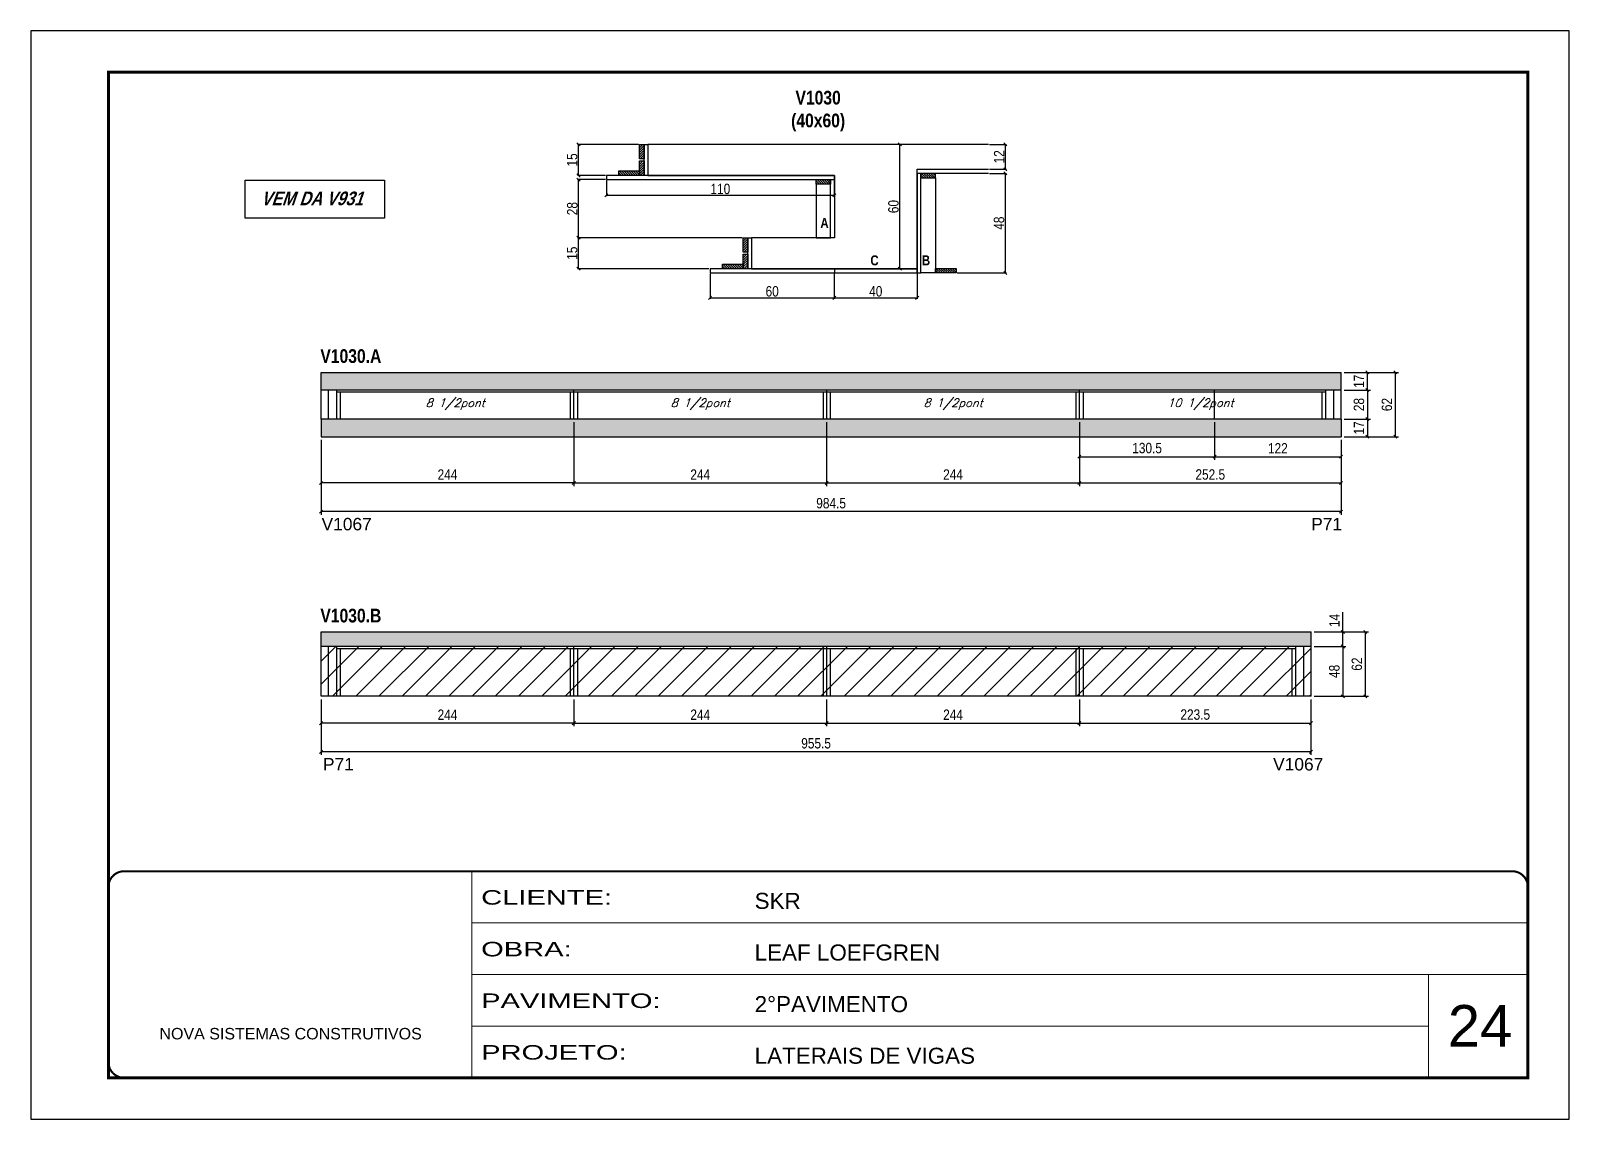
# Model space of a CAD drawing. Extents: x 3309 to 9563, y -2522 to 14608.
# Drawn here: x 8078 to 9563, y 7815 to 8865 of the extents above; entities that cross this region are included whole.
import ezdxf

# ---------------------------------------------------------------- set-up
doc = ezdxf.new("R2010")
doc.units = 0
doc.linetypes.add('CONTINUO', pattern=[0])
doc.linetypes.add('DASHED', pattern=[0.75, 0.5, -0.25])
for name, color, linetype in [('5', 5, 'Continuous'), ('COTA', 241, 'Continuous'), ('detalhes', 4, 'Continuous'), ('NOMENCLATURA', 7, 'Continuous'), ('Painéis', 200, 'Continuous'), ('SARR_2.2x10', 60, 'Continuous'), ('SARR_2.2x7', 40, 'Continuous'), ('SARR_3.5x7', 81, 'Continuous'), ('texto', 7, 'Continuous')]:
    doc.layers.add(name, color=color, linetype=linetype)
for name, color, linetype, lineweight in [('CARIMBO', 255, 'Continuous', 9), ('CONCRETO', 251, 'Continuous', 25), ('Folhas', 255, 'Continuous', 9), ('Hachura', 251, 'Continuous', 9), ('SARRAFO DE PRESSAO', 251, 'DASHED', 9)]:
    doc.layers.add(name, color=color, linetype=linetype, lineweight=lineweight)
doc.layers.add('Laje_Perimetro', color=7, linetype='Continuous', plot=False)
doc.styles.add('ARIAL', font='arial.ttf')
doc.styles.add('COTA TECNICA', font='techl___.ttf', dxfattribs={"height": 10})
doc.styles.add('COTA TECNICA 2X', font='techl___.ttf', dxfattribs={"height": 10})
doc.styles.add('Romans', font='romans.shx')
doc.styles.get("Standard").update_dxf_attribs({"font": 'arial.ttf'})
doc.styles.add('TECNICA', font='techb___.ttf', dxfattribs={"height": 10})
doc.styles.add('Tecnologia', font='')
doc.styles.get('Tecnologia').set_extended_font_data('Forgotten Futurist')
doc.dimstyles.new('PAINEL', dxfattribs={"dimtxt": 10, "dimasz": 3, "dimexe": 3, "dimexo": 3, "dimgap": 3, "dimtad": 1, "dimdec": 1, "dimzin": 12, "dimdsep": 46, "dimtxsty": 'COTA TECNICA', "dimblk1": 'OBLIQUE', "dimblk2": 'OBLIQUE', "dimsah": 1, "dimcen": 0.9, "dimclrd": 4, "dimclre": 4, "dimclrt": 240, "dimadec": 1, "dimazin": 3, "dimtfac": 1, "dimtdec": 1, "dimtmove": 0, "dimatfit": 3, "dimfxl": 1, "dimtolj": 1, "dimtzin": 12, "dimarcsym": 0})
doc.dimstyles.new('SECAO', dxfattribs={"dimscale": 0.333333, "dimtxt": 5, "dimasz": 9, "dimexe": 3, "dimexo": 3, "dimgap": 3, "dimtad": 1, "dimdec": 1, "dimlfac": 0.5, "dimzin": 12, "dimdsep": 46, "dimtxsty": 'COTA TECNICA 2X', "dimblk1": 'OBLIQUE', "dimblk2": 'OBLIQUE', "dimsah": 1, "dimcen": 0.9, "dimclrd": 4, "dimclre": 4, "dimclrt": 240, "dimadec": 1, "dimazin": 3, "dimtfac": 1, "dimtdec": 1, "dimtmove": 0, "dimatfit": 3, "dimfxl": 1, "dimtolj": 1, "dimtzin": 12, "dimarcsym": 0})
pattern_1 = [(50, (1431.377, -4740.583), (5.4655401, -0.4781726), [0.5715, -6.2865]), (355, (1431.377, -4740.583), (-1.0573026, 5.7317054), [0.4572, -5.0292175]), (100.451445, (1431.8326, -4740.623), (4.4082374, 5.2535326), [0.4857003, -5.3427073]), (46.1842, (1431.377, -4739.059), (8.1323712, -1.2612698), [0.85725, -9.42975]), (96.63556, (1432.055, -4739.164), (7.122124, 7.4227837), [0.7285507, -8.0140682]), (351.18415, (1431.377, -4739.059), (7.122124, 7.4227837), [0.685799, -7.543792]), (21, (1432.139, -4739.44), (4.5484317, -3.067956), [0.5715, -6.2865]), (326, (1432.139, -4739.44), (1.8540609, 5.525639), [0.4572, -5.0292]), (71.451445, (1432.518, -4739.696), (6.4024926, 2.457683), [0.4857003, -5.3426981]), (37.5, (1431.3771, -4740.5832), (0.0926581, 2.53665117), [0, -4.96824, 0, -5.1054, 0, -5.04825]), (7.5, (1431.377, -4740.5832), (2.00458988, 3.00541724), [0, -2.91084, 0, -4.85394, 0, -1.92405]), (327.5, (1429.6779, -4740.5832), (4.06771786, -0.17186232), [0, -1.905, 0, -5.9436, 0, -7.8867]), (317.5, (1428.916, -4740.5832), (4.44387544, 0.7627947), [0, -2.4765, 0, -3.94716, 0, -5.6007])]

msp = doc.modelspace()

# ---------------------------------------------------------------- texts
at = {"layer": '5', "linetype": 'Continuous'}
for s, rotation, p in [('V1067', 0.00004, (8358.57, 8383.07, 0)), ('P71', 0.00004, (9313.79, 8383.07, 0)), ('P71', 359.99996, (8359.88, 8151.4, 0)), ('V1067', 359.99996, (9277.02, 8151.4, 0))]:
    msp.add_text(s, height=12, rotation=rotation, dxfattribs=at).set_placement(p)
at = {"layer": 'CARIMBO', "style": 'ARIAL'}
msp.add_text('24', height=40, dxfattribs=at).set_placement((9445.73, 7885.13))
at = {"layer": 'detalhes', "style": 'TECNICA'}
for s, p in [('A', (8840.05, 8674.85)), ('C', (8888.32, 8638.73)), ('B', (8938.02, 8638.73))]:
    msp.add_text(s, height=9.6, dxfattribs=at).set_placement(p)
at = {"layer": 'NOMENCLATURA', "style": 'TECNICA'}
for s, p in [('V1030.A', (8357.4, 8544.61, 0)), ('V1030.B', (8357.4, 8294.22, 0))]:
    msp.add_text(s, height=13.2, dxfattribs=at).set_placement(p)
at = {"layer": 'NOMENCLATURA', "insert": (8837.87, 8807.07), "char_height": 13.2, "attachment_point": 2, "style": 'TECNICA'}
msp.add_mtext_dynamic_manual_height_columns('V1030\\P(40x60)', width=300.2766, gutter_width=1, heights=[0], dxfattribs=at)
at = {"layer": 'NOMENCLATURA', "insert": (8349.15, 8709.87), "char_height": 13.2, "width": 300.2766, "attachment_point": 2, "style": 'TECNICA'}
msp.add_mtext('{\\Q19;VEM DA V931}', dxfattribs=at)
at = {"layer": 'texto', "color": 2, "char_height": 8, "attachment_point": 5, "style": 'Romans'}
for s, insert in [('{\\Q19;\\C256;8 1/2pont}', (8487.62, 8504.76, 0)), ('{\\Q19;\\C256;8 1/2pont}', (8724.12, 8504.76, 0)), ('{\\Q19;\\C256;8 1/2pont}', (8968.12, 8504.76, 0)), ('{\\Q19;\\C256;10 1/2pont}', (9206.87, 8504.76, 0))]:
    msp.add_mtext(s, dxfattribs=dict(at, insert=insert))

# ---------------------------------------------------------------- blocks, each defined once
blk = doc.blocks.new('9999999999')
at = {"color": 30, "linetype": 'CONTINUO'}
for p, q in [((98564.6, 34230.2), (98564.6, 34429.4)), ((98564.6, 34379.6), (99584, 34379.6)), ((98564.6, 34329.8), (99488, 34329.8)), ((99584, 34329.8), (99488, 34329.8)), ((99488, 34329.8), (99488, 34230.2)), ((98564.6, 34280), (99488, 34280))]:
    blk.add_line(p, q, dxfattribs=at)
at = {"color": 30, "linetype": 'CONTINUO', "const_width": 2}
blk.add_lwpolyline([(99584, 34230.2), (99584, 34414.4, 0.414214), (99569, 34429.4), (98229, 34429.4, 0.414214), (98214, 34414.4), (98214, 34245.2, 0.414214), (98229, 34230.2), (99584, 34230.2)], format="xyb", dxfattribs=at)
at = {"layer": 'Folhas'}
blk.add_lwpolyline([(98139, 34190.2), (99624, 34190.2), (99624, 35240.2), (98139, 35240.2)], close=True, dxfattribs=at)
at = {"layer": 'Folhas', "color": 30, "const_width": 3}
blk.add_lwpolyline([(98214, 34230.2), (99584, 34230.2), (99584, 35200.2), (98214, 35200.2)], close=True, dxfattribs=at)
at = {"color": 7, "linetype": 'Continuous', "ltscale": 5, "style": 'ARIAL'}
for s, height, p in [('SKR', 15.48, (98837.7, 34393.1)), ('LEAF LOEFGREN', 15.483, (98837.7, 34343.3)), ('2°PAVIMENTO', 15.483, (98837.7, 34293.5)), ('NOVA SISTEMAS CONSTRUTIVOS', 11.059, (98263.2, 34267.2)), ('LATERAIS DE VIGAS', 15.483, (98837.7, 34243.7))]:
    blk.add_text(s, height=height, dxfattribs=at).set_placement(p)
at = {"layer": 'Folhas', "color": 7, "style": 'Tecnologia', "width": 1.5}
for s, p in [('CLIENTE:', (98573.7, 34397.2)), ('OBRA:', (98573.7, 34347.3)), ('PAVIMENTO:', (98573.7, 34297.5)), ('PROJETO:', (98573.7, 34247.7))]:
    blk.add_text(s, height=14, dxfattribs=at).set_placement(p)
blk = doc.blocks.new('_Oblique')
at = {"color": 0, "linetype": 'ByBlock', "lineweight": -2}
blk.add_line((-0.5, -0.5), (0.5, 0.5), dxfattribs=at)
blk = doc.blocks.new('*D751')
at = {"layer": 'COTA', "color": 4, "lineweight": -2, "transparency": 16777216}
for p, q in [((8932.5, 8755.4), (8915.7, 8755.4)), ((8916.7, 8635.4), (8916.7, 8755.4)), ((8932.5, 8635.4), (8915.7, 8635.4))]:
    blk.add_line(p, q, dxfattribs=at)
at = {"layer": 'Defpoints', "color": 0, "transparency": 16777216}
for p in [(8916.7, 8755.4), (8933.5, 8755.4), (8933.5, 8635.4)]:
    blk.add_point(p, dxfattribs=at)
at = {"layer": 'COTA', "color": 4, "lineweight": -2, "transparency": 16777216, "xscale": 3, "yscale": 3, "zscale": 3}
for p, rotation in [((8916.7, 8755.4), 90), ((8916.7, 8635.4), 270)]:
    blk.add_blockref('_Oblique', p, dxfattribs=dict(at, rotation=rotation))
at = {"layer": 'COTA', "color": 240, "transparency": 16777216, "insert": (8910.6, 8695.4), "char_height": 10, "attachment_point": 5, "rotation": 90, "style": 'COTA TECNICA 2X'}
blk.add_mtext('\\A1;60', dxfattribs=at)
blk = doc.blocks.new('*D754')
at = {"layer": 'COTA', "color": 4, "lineweight": -2, "transparency": 16777216}
for p, q in [((8733.5, 8630.4), (8733.5, 8606.4)), ((8853.5, 8630.4), (8853.5, 8606.4)), ((8733.5, 8607.4), (8853.5, 8607.4))]:
    blk.add_line(p, q, dxfattribs=at)
at = {"layer": 'Defpoints', "color": 0, "transparency": 16777216}
for p in [(8733.5, 8631.4), (8853.5, 8631.4), (8853.5, 8607.4)]:
    blk.add_point(p, dxfattribs=at)
at = {"layer": 'COTA', "color": 4, "lineweight": -2, "transparency": 16777216, "xscale": 3, "yscale": 3, "zscale": 3, "rotation": 180}
blk.add_blockref('_Oblique', (8733.5, 8607.4), dxfattribs=at)
at = {"layer": 'COTA', "color": 4, "lineweight": -2, "transparency": 16777216, "xscale": 3, "yscale": 3, "zscale": 3}
blk.add_blockref('_Oblique', (8853.5, 8607.4), dxfattribs=at)
at = {"layer": 'COTA', "color": 240, "transparency": 16777216, "insert": (8793.5, 8613.6), "char_height": 10, "attachment_point": 5, "style": 'COTA TECNICA 2X'}
blk.add_mtext('\\A1;60', dxfattribs=at)
blk = doc.blocks.new('*D755')
at = {"layer": 'COTA', "color": 4, "lineweight": -2, "transparency": 16777216}
for p, q in [((8853.5, 8630.4), (8853.5, 8606.4)), ((8933.5, 8630.4), (8933.5, 8606.4)), ((8853.5, 8607.4), (8933.5, 8607.4))]:
    blk.add_line(p, q, dxfattribs=at)
at = {"layer": 'Defpoints', "color": 0, "transparency": 16777216}
for p in [(8853.5, 8631.4), (8933.5, 8631.4), (8933.5, 8607.4)]:
    blk.add_point(p, dxfattribs=at)
at = {"layer": 'COTA', "color": 4, "lineweight": -2, "transparency": 16777216, "xscale": 3, "yscale": 3, "zscale": 3, "rotation": 180}
blk.add_blockref('_Oblique', (8853.5, 8607.4), dxfattribs=at)
at = {"layer": 'COTA', "color": 4, "lineweight": -2, "transparency": 16777216, "xscale": 3, "yscale": 3, "zscale": 3}
blk.add_blockref('_Oblique', (8933.5, 8607.4), dxfattribs=at)
at = {"layer": 'COTA', "color": 240, "transparency": 16777216, "insert": (8893.5, 8613.6), "char_height": 10, "attachment_point": 5, "style": 'COTA TECNICA 2X'}
blk.add_mtext('\\A1;40', dxfattribs=at)
blk = doc.blocks.new('*D756')
at = {"layer": 'COTA', "color": 4, "lineweight": -2, "transparency": 16777216}
for p, q in [((8764.5, 8665.4), (8605.6, 8665.4)), ((8606.6, 8635.4), (8606.6, 8665.4)), ((8732.5, 8635.4), (8605.6, 8635.4))]:
    blk.add_line(p, q, dxfattribs=at)
at = {"layer": 'Defpoints', "color": 0, "transparency": 16777216}
for p in [(8606.6, 8665.4), (8765.5, 8665.4), (8733.5, 8635.4)]:
    blk.add_point(p, dxfattribs=at)
at = {"layer": 'COTA', "color": 4, "lineweight": -2, "transparency": 16777216, "xscale": 3, "yscale": 3, "zscale": 3}
for p, rotation in [((8606.6, 8665.4), 90), ((8606.6, 8635.4), 270)]:
    blk.add_blockref('_Oblique', p, dxfattribs=dict(at, rotation=rotation))
at = {"layer": 'COTA', "color": 240, "transparency": 16777216, "insert": (8600.5, 8650.4), "char_height": 10, "attachment_point": 5, "rotation": 90, "style": 'COTA TECNICA 2X'}
blk.add_mtext('\\A1;15', dxfattribs=at)
blk = doc.blocks.new('*D757')
at = {"layer": 'COTA', "color": 4, "lineweight": -2, "transparency": 16777216}
for p, q in [((8632.5, 8721.4), (8605.6, 8721.4)), ((8606.6, 8665.4), (8606.6, 8721.4)), ((8764.5, 8665.4), (8605.6, 8665.4))]:
    blk.add_line(p, q, dxfattribs=at)
at = {"layer": 'Defpoints', "color": 0, "transparency": 16777216}
for p in [(8606.6, 8721.4), (8633.5, 8721.4), (8765.5, 8665.4)]:
    blk.add_point(p, dxfattribs=at)
at = {"layer": 'COTA', "color": 4, "lineweight": -2, "transparency": 16777216, "xscale": 3, "yscale": 3, "zscale": 3}
for p, rotation in [((8606.6, 8721.4), 90), ((8606.6, 8665.4), 270)]:
    blk.add_blockref('_Oblique', p, dxfattribs=dict(at, rotation=rotation))
at = {"layer": 'COTA', "color": 240, "transparency": 16777216, "insert": (8600.6, 8693.4), "char_height": 10, "attachment_point": 5, "rotation": 90, "style": 'COTA TECNICA 2X'}
blk.add_mtext('\\A1;28', dxfattribs=at)
blk = doc.blocks.new('*D758')
at = {"layer": 'COTA', "color": 4, "lineweight": -2, "transparency": 16777216}
for p, q in [((8664.5, 8755.4), (8605.6, 8755.4)), ((8606.6, 8725.4), (8606.6, 8755.4)), ((8632.5, 8725.4), (8605.6, 8725.4))]:
    blk.add_line(p, q, dxfattribs=at)
at = {"layer": 'Defpoints', "color": 0, "transparency": 16777216}
for p in [(8606.6, 8755.4), (8665.5, 8755.4), (8633.5, 8725.4)]:
    blk.add_point(p, dxfattribs=at)
at = {"layer": 'COTA', "color": 4, "lineweight": -2, "transparency": 16777216, "xscale": 3, "yscale": 3, "zscale": 3}
for p, rotation in [((8606.6, 8755.4), 90), ((8606.6, 8725.4), 270)]:
    blk.add_blockref('_Oblique', p, dxfattribs=dict(at, rotation=rotation))
at = {"layer": 'COTA', "color": 240, "transparency": 16777216, "insert": (8600.5, 8740.4), "char_height": 10, "attachment_point": 5, "rotation": 90, "style": 'COTA TECNICA 2X'}
blk.add_mtext('\\A1;15', dxfattribs=at)
blk = doc.blocks.new('*D752')
at = {"layer": 'COTA', "color": 4, "lineweight": -2, "transparency": 16777216}
for p, q in [((9003.2, 8727.4), (9019.6, 8727.4)), ((9018.6, 8631.4), (9018.6, 8727.4)), ((8972.1, 8631.4), (9019.6, 8631.4))]:
    blk.add_line(p, q, dxfattribs=at)
at = {"layer": 'Defpoints', "color": 0, "transparency": 16777216}
for p in [(9002.2, 8727.4), (9018.6, 8727.4), (8971.1, 8631.4)]:
    blk.add_point(p, dxfattribs=at)
at = {"layer": 'COTA', "color": 4, "lineweight": -2, "transparency": 16777216, "xscale": 3, "yscale": 3, "zscale": 3}
for p, rotation in [((9018.6, 8727.4), 90), ((9018.6, 8631.4), 270)]:
    blk.add_blockref('_Oblique', p, dxfattribs=dict(at, rotation=rotation))
at = {"layer": 'COTA', "color": 240, "transparency": 16777216, "insert": (9012.5, 8679.4), "char_height": 10, "attachment_point": 5, "rotation": 90, "style": 'COTA TECNICA 2X'}
blk.add_mtext('\\A1;48', dxfattribs=at)
blk = doc.blocks.new('*D753')
at = {"layer": 'COTA', "color": 4, "lineweight": -2, "transparency": 16777216}
for p, q in [((9003.2, 8755.4), (9019.6, 8755.4)), ((9018.6, 8731.4), (9018.6, 8755.4)), ((9003.2, 8731.4), (9019.6, 8731.4))]:
    blk.add_line(p, q, dxfattribs=at)
at = {"layer": 'Defpoints', "color": 0, "transparency": 16777216}
for p in [(9002.2, 8755.4), (9018.6, 8755.4), (9002.2, 8731.4)]:
    blk.add_point(p, dxfattribs=at)
at = {"layer": 'COTA', "color": 4, "lineweight": -2, "transparency": 16777216, "xscale": 3, "yscale": 3, "zscale": 3}
for p, rotation in [((9018.6, 8755.4), 90), ((9018.6, 8731.4), 270)]:
    blk.add_blockref('_Oblique', p, dxfattribs=dict(at, rotation=rotation))
at = {"layer": 'COTA', "color": 240, "transparency": 16777216, "insert": (9012.6, 8743.4), "char_height": 10, "attachment_point": 5, "rotation": 90, "style": 'COTA TECNICA 2X'}
blk.add_mtext('\\A1;12', dxfattribs=at)
blk = doc.blocks.new('*D759')
at = {"layer": 'COTA', "color": 4, "lineweight": -2, "transparency": 16777216}
for p, q in [((8633.5, 8720.4), (8633.5, 8705.3)), ((8853.5, 8720.4), (8853.5, 8705.3)), ((8633.5, 8706.3), (8853.5, 8706.3))]:
    blk.add_line(p, q, dxfattribs=at)
at = {"layer": 'Defpoints', "color": 0, "transparency": 16777216}
for p in [(8633.5, 8721.4), (8853.5, 8721.4), (8853.5, 8706.3)]:
    blk.add_point(p, dxfattribs=at)
at = {"layer": 'COTA', "color": 4, "lineweight": -2, "transparency": 16777216, "xscale": 3, "yscale": 3, "zscale": 3, "rotation": 180}
blk.add_blockref('_Oblique', (8633.5, 8706.3), dxfattribs=at)
at = {"layer": 'COTA', "color": 4, "lineweight": -2, "transparency": 16777216, "xscale": 3, "yscale": 3, "zscale": 3}
blk.add_blockref('_Oblique', (8853.5, 8706.3), dxfattribs=at)
at = {"layer": 'COTA', "color": 240, "transparency": 16777216, "insert": (8743.5, 8712.4), "char_height": 10, "attachment_point": 5, "style": 'COTA TECNICA 2X'}
blk.add_mtext('\\A1;110', dxfattribs=at)
blk = doc.blocks.new('*D760')
at = {"layer": 'COTA', "color": 4, "linetype": 'ByBlock', "lineweight": -2, "transparency": 16777216}
for p, q in [((8358.1, 8220), (8358.1, 8194.1)), ((8602.1, 8220), (8602.1, 8194.1)), ((8602.1, 8197.1), (8358.1, 8197.1))]:
    blk.add_line(p, q, dxfattribs=at)
at = {"layer": 'Defpoints', "color": 0, "linetype": 'ByBlock', "transparency": 16777216}
for p in [(8358.1, 8223), (8602.1, 8223), (8358.1, 8197.1)]:
    blk.add_point(p, dxfattribs=at)
at = {"layer": 'COTA', "color": 4, "linetype": 'ByBlock', "lineweight": -2, "transparency": 16777216, "xscale": 3, "yscale": 3, "zscale": 3, "rotation": 180}
blk.add_blockref('_Oblique', (8358.1, 8197.1), dxfattribs=at)
at = {"layer": 'COTA', "color": 4, "linetype": 'ByBlock', "lineweight": -2, "transparency": 16777216, "xscale": 3, "yscale": 3, "zscale": 3}
blk.add_blockref('_Oblique', (8602.1, 8197.1), dxfattribs=at)
at = {"layer": 'COTA', "color": 240, "linetype": 'ByBlock', "transparency": 16777216, "insert": (8480.1, 8205.2), "char_height": 10, "attachment_point": 5, "style": 'COTA TECNICA'}
blk.add_mtext('\\A1;244', dxfattribs=at)
blk = doc.blocks.new('*D765')
at = {"layer": 'COTA', "color": 4, "linetype": 'ByBlock', "lineweight": -2, "transparency": 16777216}
for p, q in [((8358.1, 8220), (8358.1, 8166.4)), ((9313.6, 8220), (9313.6, 8166.4)), ((9313.6, 8169.4), (8358.1, 8169.4))]:
    blk.add_line(p, q, dxfattribs=at)
at = {"layer": 'Defpoints', "color": 0, "linetype": 'ByBlock', "transparency": 16777216}
for p in [(8358.1, 8223), (9313.6, 8223), (8358.1, 8169.4)]:
    blk.add_point(p, dxfattribs=at)
at = {"layer": 'COTA', "color": 4, "linetype": 'ByBlock', "lineweight": -2, "transparency": 16777216, "xscale": 3, "yscale": 3, "zscale": 3, "rotation": 180}
blk.add_blockref('_Oblique', (8358.1, 8169.4), dxfattribs=at)
at = {"layer": 'COTA', "color": 4, "linetype": 'ByBlock', "lineweight": -2, "transparency": 16777216, "xscale": 3, "yscale": 3, "zscale": 3}
blk.add_blockref('_Oblique', (9313.6, 8169.4), dxfattribs=at)
at = {"layer": 'COTA', "color": 240, "linetype": 'ByBlock', "transparency": 16777216, "insert": (8835.9, 8177.6), "char_height": 10, "attachment_point": 5, "style": 'COTA TECNICA'}
blk.add_mtext('\\A1;955.5', dxfattribs=at)
blk = doc.blocks.new('*D761')
at = {"layer": 'COTA', "color": 4, "lineweight": -2, "transparency": 16777216}
for p, q in [((8602.1, 8220), (8602.1, 8194.1)), ((8846.1, 8220), (8846.1, 8194.1)), ((8602.1, 8197.1), (8846.1, 8197.1))]:
    blk.add_line(p, q, dxfattribs=at)
at = {"layer": 'Defpoints', "color": 0, "transparency": 16777216}
for p in [(8602.1, 8223, 0), (8846.1, 8223, 0), (8846.1, 8197.1)]:
    blk.add_point(p, dxfattribs=at)
at = {"layer": 'COTA', "color": 4, "lineweight": -2, "transparency": 16777216, "xscale": 3, "yscale": 3, "zscale": 3, "rotation": 180}
blk.add_blockref('_Oblique', (8602.1, 8197.1), dxfattribs=at)
at = {"layer": 'COTA', "color": 4, "lineweight": -2, "transparency": 16777216, "xscale": 3, "yscale": 3, "zscale": 3}
blk.add_blockref('_Oblique', (8846.1, 8197.1), dxfattribs=at)
at = {"layer": 'COTA', "color": 240, "transparency": 16777216, "insert": (8724.1, 8205.2), "char_height": 10, "attachment_point": 5, "style": 'COTA TECNICA'}
blk.add_mtext('\\A1;244', dxfattribs=at)
blk = doc.blocks.new('*D766')
at = {"layer": 'COTA', "color": 4, "lineweight": -2, "transparency": 16777216}
for p, q in [((8846.1, 8220), (8846.1, 8194.1)), ((9090.1, 8220), (9090.1, 8194.1)), ((8846.1, 8197.1), (9090.1, 8197.1))]:
    blk.add_line(p, q, dxfattribs=at)
at = {"layer": 'Defpoints', "color": 0, "transparency": 16777216}
for p in [(8846.1, 8223, 0), (9090.1, 8223, 0), (9090.1, 8197.1)]:
    blk.add_point(p, dxfattribs=at)
at = {"layer": 'COTA', "color": 4, "lineweight": -2, "transparency": 16777216, "xscale": 3, "yscale": 3, "zscale": 3, "rotation": 180}
blk.add_blockref('_Oblique', (8846.1, 8197.1), dxfattribs=at)
at = {"layer": 'COTA', "color": 4, "lineweight": -2, "transparency": 16777216, "xscale": 3, "yscale": 3, "zscale": 3}
blk.add_blockref('_Oblique', (9090.1, 8197.1), dxfattribs=at)
at = {"layer": 'COTA', "color": 240, "transparency": 16777216, "insert": (8968.1, 8205.2), "char_height": 10, "attachment_point": 5, "style": 'COTA TECNICA'}
blk.add_mtext('\\A1;244', dxfattribs=at)
blk = doc.blocks.new('*D767')
at = {"layer": 'COTA', "color": 4, "lineweight": -2, "transparency": 16777216}
for p, q in [((9090.1, 8220), (9090.1, 8194.1)), ((9313.6, 8220), (9313.6, 8194.1)), ((9090.1, 8197.1), (9313.6, 8197.1))]:
    blk.add_line(p, q, dxfattribs=at)
at = {"layer": 'Defpoints', "color": 0, "transparency": 16777216}
for p in [(9090.1, 8223, 0), (9313.6, 8223, 0), (9313.6, 8197.1)]:
    blk.add_point(p, dxfattribs=at)
at = {"layer": 'COTA', "color": 4, "lineweight": -2, "transparency": 16777216, "xscale": 3, "yscale": 3, "zscale": 3, "rotation": 180}
blk.add_blockref('_Oblique', (9090.1, 8197.1), dxfattribs=at)
at = {"layer": 'COTA', "color": 4, "lineweight": -2, "transparency": 16777216, "xscale": 3, "yscale": 3, "zscale": 3}
blk.add_blockref('_Oblique', (9313.6, 8197.1), dxfattribs=at)
at = {"layer": 'COTA', "color": 240, "transparency": 16777216, "insert": (9201.9, 8205.3), "char_height": 10, "attachment_point": 5, "style": 'COTA TECNICA'}
blk.add_mtext('\\A1;223.5', dxfattribs=at)
blk = doc.blocks.new('*D762')
at = {"layer": 'COTA', "color": 4, "lineweight": -2, "transparency": 16777216}
for p, q in [((9316.6, 8271), (9347.3, 8271)), ((9344.3, 8271), (9344.3, 8223)), ((9316.6, 8223), (9347.3, 8223))]:
    blk.add_line(p, q, dxfattribs=at)
at = {"layer": 'Defpoints', "color": 0, "transparency": 16777216}
for p in [(9313.6, 8271, 0), (9313.6, 8223, 0), (9344.3, 8223)]:
    blk.add_point(p, dxfattribs=at)
at = {"layer": 'COTA', "color": 4, "lineweight": -2, "transparency": 16777216, "xscale": 3, "yscale": 3, "zscale": 3}
for p, rotation in [((9344.3, 8271), 90), ((9344.3, 8223), 270)]:
    blk.add_blockref('_Oblique', p, dxfattribs=dict(at, rotation=rotation))
at = {"layer": 'COTA', "color": 240, "transparency": 16777216, "insert": (9336.2, 8247), "char_height": 10, "attachment_point": 5, "rotation": 90, "style": 'COTA TECNICA'}
blk.add_mtext('\\A1;48', dxfattribs=at)
blk = doc.blocks.new('*D763')
at = {"layer": 'COTA', "color": 4, "lineweight": -2, "transparency": 16777216}
for p, q in [((9344.3, 8285), (9344.3, 8304.2)), ((9316.6, 8285), (9347.3, 8285)), ((9344.3, 8271), (9344.3, 8285)), ((9316.6, 8271), (9347.3, 8271))]:
    blk.add_line(p, q, dxfattribs=at)
at = {"layer": 'Defpoints', "color": 0, "transparency": 16777216}
for p in [(9313.6, 8285, 0), (9344.3, 8285), (9313.6, 8271, 0)]:
    blk.add_point(p, dxfattribs=at)
at = {"layer": 'COTA', "color": 4, "lineweight": -2, "transparency": 16777216, "xscale": 3, "yscale": 3, "zscale": 3}
for p, rotation in [((9344.3, 8285), 90), ((9344.3, 8271), 270)]:
    blk.add_blockref('_Oblique', p, dxfattribs=dict(at, rotation=rotation))
at = {"layer": 'COTA', "color": 240, "transparency": 16777216, "insert": (9336.2, 8296.1), "char_height": 10, "attachment_point": 5, "rotation": 90, "style": 'COTA TECNICA'}
blk.add_mtext('\\A1;14', dxfattribs=at)
blk = doc.blocks.new('*D764')
at = {"layer": 'COTA', "color": 4, "lineweight": -2, "transparency": 16777216}
for p, q in [((9316.6, 8285), (9369, 8285)), ((9366, 8285), (9366, 8223)), ((9316.6, 8223), (9369, 8223))]:
    blk.add_line(p, q, dxfattribs=at)
at = {"layer": 'Defpoints', "color": 0, "transparency": 16777216}
for p in [(9313.6, 8285, 0), (9313.6, 8223, 0), (9366, 8223)]:
    blk.add_point(p, dxfattribs=at)
at = {"layer": 'COTA', "color": 4, "lineweight": -2, "transparency": 16777216, "xscale": 3, "yscale": 3, "zscale": 3}
for p, rotation in [((9366, 8285), 90), ((9366, 8223), 270)]:
    blk.add_blockref('_Oblique', p, dxfattribs=dict(at, rotation=rotation))
at = {"layer": 'COTA', "color": 240, "transparency": 16777216, "insert": (9357.9, 8254), "char_height": 10, "attachment_point": 5, "rotation": 90, "style": 'COTA TECNICA'}
blk.add_mtext('\\A1;62', dxfattribs=at)
blk = doc.blocks.new('*D768')
at = {"layer": 'COTA', "color": 4, "linetype": 'ByBlock', "lineweight": -2, "transparency": 16777216}
for p, q in [((8602.1, 8487.4), (8602.1, 8425.8)), ((8358.1, 8470.4), (8358.1, 8425.8)), ((8602.1, 8428.8), (8358.1, 8428.8))]:
    blk.add_line(p, q, dxfattribs=at)
at = {"layer": 'Defpoints', "color": 0, "linetype": 'ByBlock', "transparency": 16777216}
for p in [(8602.1, 8490.4), (8358.1, 8473.4), (8358.1, 8428.8)]:
    blk.add_point(p, dxfattribs=at)
at = {"layer": 'COTA', "color": 4, "linetype": 'ByBlock', "lineweight": -2, "transparency": 16777216, "xscale": 3, "yscale": 3, "zscale": 3, "rotation": 180}
blk.add_blockref('_Oblique', (8358.1, 8428.8), dxfattribs=at)
at = {"layer": 'COTA', "color": 4, "linetype": 'ByBlock', "lineweight": -2, "transparency": 16777216, "xscale": 3, "yscale": 3, "zscale": 3}
blk.add_blockref('_Oblique', (8602.1, 8428.8), dxfattribs=at)
at = {"layer": 'COTA', "color": 240, "linetype": 'ByBlock', "transparency": 16777216, "insert": (8480.1, 8436.9), "char_height": 10, "attachment_point": 5, "style": 'COTA TECNICA'}
blk.add_mtext('\\A1;244', dxfattribs=at)
blk = doc.blocks.new('*D769')
at = {"layer": 'COTA', "color": 4, "linetype": 'ByBlock', "lineweight": -2, "transparency": 16777216}
for p, q in [((8358.1, 8470.4), (8358.1, 8398.1)), ((9342.6, 8470.4), (9342.6, 8398.1)), ((9342.6, 8401.1), (8358.1, 8401.1))]:
    blk.add_line(p, q, dxfattribs=at)
at = {"layer": 'Defpoints', "color": 0, "linetype": 'ByBlock', "transparency": 16777216}
for p in [(8358.1, 8473.4), (9342.6, 8473.4), (8358.1, 8401.1)]:
    blk.add_point(p, dxfattribs=at)
at = {"layer": 'COTA', "color": 4, "linetype": 'ByBlock', "lineweight": -2, "transparency": 16777216, "xscale": 3, "yscale": 3, "zscale": 3, "rotation": 180}
blk.add_blockref('_Oblique', (8358.1, 8401.1), dxfattribs=at)
at = {"layer": 'COTA', "color": 4, "linetype": 'ByBlock', "lineweight": -2, "transparency": 16777216, "xscale": 3, "yscale": 3, "zscale": 3}
blk.add_blockref('_Oblique', (9342.6, 8401.1), dxfattribs=at)
at = {"layer": 'COTA', "color": 240, "linetype": 'ByBlock', "transparency": 16777216, "insert": (8850.4, 8409.2), "char_height": 10, "attachment_point": 5, "style": 'COTA TECNICA'}
blk.add_mtext('\\A1;984.5', dxfattribs=at)
blk = doc.blocks.new('*D770')
at = {"layer": 'COTA', "color": 4, "lineweight": -2, "transparency": 16777216}
for p, q in [((8602.1, 8487.4), (8602.1, 8425.8)), ((8846.1, 8487.4), (8846.1, 8425.8)), ((8602.1, 8428.8), (8846.1, 8428.8))]:
    blk.add_line(p, q, dxfattribs=at)
at = {"layer": 'Defpoints', "color": 0, "transparency": 16777216}
for p in [(8602.1, 8490.4, 0), (8846.1, 8490.4, 0), (8846.1, 8428.8)]:
    blk.add_point(p, dxfattribs=at)
at = {"layer": 'COTA', "color": 4, "lineweight": -2, "transparency": 16777216, "xscale": 3, "yscale": 3, "zscale": 3, "rotation": 180}
blk.add_blockref('_Oblique', (8602.1, 8428.8), dxfattribs=at)
at = {"layer": 'COTA', "color": 4, "lineweight": -2, "transparency": 16777216, "xscale": 3, "yscale": 3, "zscale": 3}
blk.add_blockref('_Oblique', (8846.1, 8428.8), dxfattribs=at)
at = {"layer": 'COTA', "color": 240, "transparency": 16777216, "insert": (8724.1, 8436.9), "char_height": 10, "attachment_point": 5, "style": 'COTA TECNICA'}
blk.add_mtext('\\A1;244', dxfattribs=at)
blk = doc.blocks.new('*D771')
at = {"layer": 'COTA', "color": 4, "lineweight": -2, "transparency": 16777216}
for p, q in [((9345.6, 8535.4), (9398, 8535.4)), ((9395, 8535.4), (9395, 8473.4)), ((9345.6, 8473.4), (9398, 8473.4))]:
    blk.add_line(p, q, dxfattribs=at)
at = {"layer": 'Defpoints', "color": 0, "transparency": 16777216}
for p in [(9342.6, 8535.4, 0), (9342.6, 8473.4, 0), (9395, 8473.4)]:
    blk.add_point(p, dxfattribs=at)
at = {"layer": 'COTA', "color": 4, "lineweight": -2, "transparency": 16777216, "xscale": 3, "yscale": 3, "zscale": 3}
for p, rotation in [((9395, 8535.4), 90), ((9395, 8473.4), 270)]:
    blk.add_blockref('_Oblique', p, dxfattribs=dict(at, rotation=rotation))
at = {"layer": 'COTA', "color": 240, "transparency": 16777216, "insert": (9386.9, 8504.4), "char_height": 10, "attachment_point": 5, "rotation": 90, "style": 'COTA TECNICA'}
blk.add_mtext('\\A1;62', dxfattribs=at)
blk = doc.blocks.new('*D772')
at = {"layer": 'COTA', "color": 4, "lineweight": -2, "transparency": 16777216}
for p, q in [((8846.1, 8487.4), (8846.1, 8425.8)), ((9090.1, 8487.4), (9090.1, 8425.8)), ((8846.1, 8428.8), (9090.1, 8428.8))]:
    blk.add_line(p, q, dxfattribs=at)
at = {"layer": 'Defpoints', "color": 0, "transparency": 16777216}
for p in [(8846.1, 8490.4, 0), (9090.1, 8490.4, 0), (9090.1, 8428.8)]:
    blk.add_point(p, dxfattribs=at)
at = {"layer": 'COTA', "color": 4, "lineweight": -2, "transparency": 16777216, "xscale": 3, "yscale": 3, "zscale": 3, "rotation": 180}
blk.add_blockref('_Oblique', (8846.1, 8428.8), dxfattribs=at)
at = {"layer": 'COTA', "color": 4, "lineweight": -2, "transparency": 16777216, "xscale": 3, "yscale": 3, "zscale": 3}
blk.add_blockref('_Oblique', (9090.1, 8428.8), dxfattribs=at)
at = {"layer": 'COTA', "color": 240, "transparency": 16777216, "insert": (8968.1, 8436.9), "char_height": 10, "attachment_point": 5, "style": 'COTA TECNICA'}
blk.add_mtext('\\A1;244', dxfattribs=at)
blk = doc.blocks.new('*D774')
at = {"layer": 'COTA', "color": 4, "lineweight": -2, "transparency": 16777216}
for p, q in [((9345.6, 8518.4), (9371, 8518.4)), ((9368, 8518.4), (9368, 8490.4)), ((9345.6, 8490.4), (9371, 8490.4))]:
    blk.add_line(p, q, dxfattribs=at)
at = {"layer": 'Defpoints', "color": 0, "transparency": 16777216}
for p in [(9342.6, 8518.4, 0), (9342.6, 8490.4, 0), (9368, 8490.4)]:
    blk.add_point(p, dxfattribs=at)
at = {"layer": 'COTA', "color": 4, "lineweight": -2, "transparency": 16777216, "xscale": 3, "yscale": 3, "zscale": 3}
for p, rotation in [((9368, 8518.4), 90), ((9368, 8490.4), 270)]:
    blk.add_blockref('_Oblique', p, dxfattribs=dict(at, rotation=rotation))
at = {"layer": 'COTA', "color": 240, "transparency": 16777216, "insert": (9359.9, 8504.4), "char_height": 10, "attachment_point": 5, "rotation": 90, "style": 'COTA TECNICA'}
blk.add_mtext('\\A1;28', dxfattribs=at)
blk = doc.blocks.new('*D775')
at = {"layer": 'COTA', "color": 4, "lineweight": -2, "transparency": 16777216}
for p, q in [((9345.6, 8535.4), (9371, 8535.4)), ((9368, 8518.4), (9368, 8535.4)), ((9345.6, 8518.4), (9371, 8518.4))]:
    blk.add_line(p, q, dxfattribs=at)
at = {"layer": 'Defpoints', "color": 0, "transparency": 16777216}
for p in [(9342.6, 8535.4, 0), (9368, 8535.4), (9342.6, 8518.4, 0)]:
    blk.add_point(p, dxfattribs=at)
at = {"layer": 'COTA', "color": 4, "lineweight": -2, "transparency": 16777216, "xscale": 3, "yscale": 3, "zscale": 3}
for p, rotation in [((9368, 8535.4), 90), ((9368, 8518.4), 270)]:
    blk.add_blockref('_Oblique', p, dxfattribs=dict(at, rotation=rotation))
at = {"layer": 'COTA', "color": 240, "transparency": 16777216, "insert": (9359.9, 8526.9), "char_height": 10, "attachment_point": 5, "rotation": 90, "style": 'COTA TECNICA'}
blk.add_mtext('\\A1;17', dxfattribs=at)
blk = doc.blocks.new('*D773')
at = {"layer": 'COTA', "color": 4, "lineweight": -2, "transparency": 16777216}
for p, q in [((9090.1, 8487.4), (9090.1, 8425.8)), ((9342.6, 8470.4), (9342.6, 8425.8)), ((9090.1, 8428.8), (9342.6, 8428.8))]:
    blk.add_line(p, q, dxfattribs=at)
at = {"layer": 'Defpoints', "color": 0, "transparency": 16777216}
for p in [(9090.1, 8490.4, 0), (9342.6, 8473.4, 0), (9342.6, 8428.8)]:
    blk.add_point(p, dxfattribs=at)
at = {"layer": 'COTA', "color": 4, "lineweight": -2, "transparency": 16777216, "xscale": 3, "yscale": 3, "zscale": 3, "rotation": 180}
blk.add_blockref('_Oblique', (9090.1, 8428.8), dxfattribs=at)
at = {"layer": 'COTA', "color": 4, "lineweight": -2, "transparency": 16777216, "xscale": 3, "yscale": 3, "zscale": 3}
blk.add_blockref('_Oblique', (9342.6, 8428.8), dxfattribs=at)
at = {"layer": 'COTA', "color": 240, "transparency": 16777216, "insert": (9216.4, 8436.9), "char_height": 10, "attachment_point": 5, "style": 'COTA TECNICA'}
blk.add_mtext('\\A1;252.5', dxfattribs=at)
blk = doc.blocks.new('*D776')
at = {"layer": 'COTA', "color": 4, "lineweight": -2, "transparency": 16777216}
for p, q in [((9345.6, 8490.4), (9371, 8490.4)), ((9368, 8490.4), (9368, 8473.4)), ((9345.6, 8473.4), (9371, 8473.4))]:
    blk.add_line(p, q, dxfattribs=at)
at = {"layer": 'Defpoints', "color": 0, "transparency": 16777216}
for p in [(9342.6, 8490.4, 0), (9342.6, 8473.4, 0), (9368, 8473.4)]:
    blk.add_point(p, dxfattribs=at)
at = {"layer": 'COTA', "color": 4, "lineweight": -2, "transparency": 16777216, "xscale": 3, "yscale": 3, "zscale": 3}
for p, rotation in [((9368, 8490.4), 90), ((9368, 8473.4), 270)]:
    blk.add_blockref('_Oblique', p, dxfattribs=dict(at, rotation=rotation))
at = {"layer": 'COTA', "color": 240, "transparency": 16777216, "insert": (9359.9, 8481.9), "char_height": 10, "attachment_point": 5, "rotation": 90, "style": 'COTA TECNICA'}
blk.add_mtext('\\A1;17', dxfattribs=at)
blk = doc.blocks.new('*D777')
at = {"layer": 'COTA', "color": 4, "lineweight": -2, "transparency": 16777216}
for p, q in [((9090.1, 8487.4), (9090.1, 8451.1)), ((9220.6, 8487.4), (9220.6, 8451.1)), ((9090.1, 8454.1), (9220.6, 8454.1))]:
    blk.add_line(p, q, dxfattribs=at)
at = {"layer": 'Defpoints', "color": 0, "transparency": 16777216}
for p in [(9090.1, 8490.4, 0), (9220.6, 8490.4, 0), (9220.6, 8454.1)]:
    blk.add_point(p, dxfattribs=at)
at = {"layer": 'COTA', "color": 4, "lineweight": -2, "transparency": 16777216, "xscale": 3, "yscale": 3, "zscale": 3, "rotation": 180}
blk.add_blockref('_Oblique', (9090.1, 8454.1), dxfattribs=at)
at = {"layer": 'COTA', "color": 4, "lineweight": -2, "transparency": 16777216, "xscale": 3, "yscale": 3, "zscale": 3}
blk.add_blockref('_Oblique', (9220.6, 8454.1), dxfattribs=at)
at = {"layer": 'COTA', "color": 240, "transparency": 16777216, "insert": (9155.4, 8462.4), "char_height": 10, "attachment_point": 5, "style": 'COTA TECNICA'}
blk.add_mtext('\\A1;130.5', dxfattribs=at)
blk = doc.blocks.new('*D778')
at = {"layer": 'COTA', "color": 4, "lineweight": -2, "transparency": 16777216}
for p, q in [((9220.6, 8487.4), (9220.6, 8451.1)), ((9342.6, 8470.4), (9342.6, 8451.1)), ((9220.6, 8454.1), (9342.6, 8454.1))]:
    blk.add_line(p, q, dxfattribs=at)
at = {"layer": 'Defpoints', "color": 0, "transparency": 16777216}
for p in [(9220.6, 8490.4, 0), (9342.6, 8473.4, 0), (9342.6, 8454.1)]:
    blk.add_point(p, dxfattribs=at)
at = {"layer": 'COTA', "color": 4, "lineweight": -2, "transparency": 16777216, "xscale": 3, "yscale": 3, "zscale": 3, "rotation": 180}
blk.add_blockref('_Oblique', (9220.6, 8454.1), dxfattribs=at)
at = {"layer": 'COTA', "color": 4, "lineweight": -2, "transparency": 16777216, "xscale": 3, "yscale": 3, "zscale": 3}
blk.add_blockref('_Oblique', (9342.6, 8454.1), dxfattribs=at)
at = {"layer": 'COTA', "color": 240, "transparency": 16777216, "insert": (9281.6, 8462.2), "char_height": 10, "attachment_point": 5, "style": 'COTA TECNICA'}
blk.add_mtext('\\A1;122', dxfattribs=at)

# ---------------------------------------------------------------- dimensions: what is measured, and where the dimension line sits
at = {"layer": 'COTA'}
for base, p1, p2, dimstyle, picture, middle in [((8606.65, 8755.38), (8633.52, 8725.38), (8665.52, 8755.38), 'SECAO', '*D758', (8600.54, 8740.38)), ((8916.66, 8755.38), (8933.52, 8635.38), (8933.52, 8755.38), 'SECAO', '*D751', (8910.56, 8695.38)), ((9018.62, 8755.38), (9002.22, 8731.38), (9002.22, 8755.38), 'SECAO', '*D753', (9012.56, 8743.38)), ((8606.65, 8721.38), (8765.52, 8665.38), (8633.52, 8721.38), 'SECAO', '*D757', (8600.55, 8693.38)), ((9018.62, 8727.38), (8971.12, 8631.38), (9002.22, 8727.38), 'SECAO', '*D752', (9012.52, 8679.38)), ((8606.65, 8665.38), (8733.52, 8635.38), (8765.52, 8665.38), 'SECAO', '*D756', (8600.54, 8650.38)), ((9394.97, 8473.42), (9342.62, 8535.42, 0), (9342.62, 8473.42, 0), 'PAINEL', '*D771', (9386.87, 8504.42)), ((9368, 8535.42), (9342.62, 8518.42, 0), (9342.62, 8535.42, 0), 'PAINEL', '*D775', (9359.92, 8526.92)), ((9368, 8490.42), (9342.62, 8518.42, 0), (9342.62, 8490.42, 0), 'PAINEL', '*D774', (9359.9, 8504.42)), ((9368, 8473.42), (9342.62, 8490.42, 0), (9342.62, 8473.42, 0), 'PAINEL', '*D776', (9359.92, 8481.92)), ((9344.32, 8285.04), (9313.62, 8271.04, 0), (9313.62, 8285.04, 0), 'PAINEL', '*D763', (9336.25, 8296.1)), ((9366.01, 8223.04), (9313.62, 8285.04, 0), (9313.62, 8223.04, 0), 'PAINEL', '*D764', (9357.91, 8254.04)), ((9344.32, 8223.04), (9313.62, 8271.04, 0), (9313.62, 8223.04, 0), 'PAINEL', '*D762', (9336.22, 8247.04))]:
    dim = msp.add_linear_dim(base=base, p1=p1, p2=p2, angle=90, dimstyle=dimstyle, dxfattribs=at)
    dim.commit()
    dim.dimension.update_dxf_attribs({"geometry": picture, "text_midpoint": middle})
for base, p1, p2, dimstyle, picture, middle in [((8853.52, 8706.31), (8633.52, 8721.38), (8853.52, 8721.38), 'SECAO', '*D759', (8743.52, 8712.41)), ((8853.52, 8607.45), (8733.52, 8631.38), (8853.52, 8631.38), 'SECAO', '*D754', (8793.52, 8613.55)), ((8933.52, 8607.45), (8853.52, 8631.38), (8933.52, 8631.38), 'SECAO', '*D755', (8893.52, 8613.55)), ((8846.12, 8428.79), (8602.12, 8490.42, 0), (8846.12, 8490.42, 0), 'PAINEL', '*D770', (8724.12, 8436.87)), ((9090.12, 8428.79), (8846.12, 8490.42, 0), (9090.12, 8490.42, 0), 'PAINEL', '*D772', (8968.12, 8436.87)), ((9342.62, 8428.79), (9090.12, 8490.42, 0), (9342.62, 8473.42, 0), 'PAINEL', '*D773', (9216.37, 8436.9)), ((9220.62, 8454.14), (9090.12, 8490.42, 0), (9220.62, 8490.42, 0), 'PAINEL', '*D777', (9155.37, 8462.35)), ((8846.12, 8197.12), (8602.12, 8223.04, 0), (8846.12, 8223.04, 0), 'PAINEL', '*D761', (8724.12, 8205.19)), ((9090.12, 8197.12), (8846.12, 8223.04, 0), (9090.12, 8223.04, 0), 'PAINEL', '*D766', (8968.12, 8205.19)), ((9313.62, 8197.12), (9090.12, 8223.04, 0), (9313.62, 8223.04, 0), 'PAINEL', '*D767', (9201.87, 8205.34))]:
    dim = msp.add_linear_dim(base=base, p1=p1, p2=p2, dimstyle=dimstyle, dxfattribs=at)
    dim.commit()
    dim.dimension.update_dxf_attribs({"geometry": picture, "text_midpoint": middle})
at = {"layer": 'COTA', "linetype": 'ByBlock'}
for base, p1, p2, picture, middle in [((8358.12, 8428.79, 0), (8602.12, 8490.42, 0), (8358.12, 8473.42, 0), '*D768', (8480.12, 8436.87, 0)), ((8358.12, 8197.12, 0), (8602.12, 8223.04, 0), (8358.12, 8223.04, 0), '*D760', (8480.12, 8205.19, 0))]:
    dim = msp.add_linear_dim(base=base, p1=p1, p2=p2, angle=180, dimstyle='PAINEL', override={"dimtmove": 1}, dxfattribs=at)
    dim.commit()
    dim.dimension.update_dxf_attribs({"geometry": picture, "text_midpoint": middle})
at = {"layer": 'COTA'}
dim = msp.add_linear_dim(base=(9342.62, 8454.14), p1=(9220.62, 8490.42, 0), p2=(9342.62, 8473.42, 0), dimstyle='PAINEL', override={"dimtmove": 1}, dxfattribs=at)
dim.commit()
dim.dimension.update_dxf_attribs({"geometry": '*D778', "text_midpoint": (9281.62, 8462.19)})
at = {"layer": 'COTA', "linetype": 'ByBlock'}
for base, p1, p2, picture, middle in [((8358.12, 8401.08, 0), (9342.62, 8473.42, 0), (8358.12, 8473.42, 0), '*D769', (8850.37, 8409.22, 0)), ((8358.12, 8169.41, 0), (9313.62, 8223.04, 0), (8358.12, 8223.04, 0), '*D765', (8835.87, 8177.55, 0))]:
    dim = msp.add_linear_dim(base=base, p1=p1, p2=p2, angle=180, dimstyle='PAINEL', dxfattribs=at)
    dim.commit()
    dim.dimension.update_dxf_attribs({"geometry": picture, "text_midpoint": middle})

# ---------------------------------------------------------------- hatches: boundary and pattern name
at = {"layer": 'COTA'}
h = msp.add_hatch(dxfattribs=at)
h.set_pattern_fill('AR-CONC', color=256, scale=0.03)
h.set_pattern_definition(pattern_1)
h.paths.add_polyline_path([(8358.12, 8535.42), (8358.12, 8518.42), (9342.62, 8518.42), (9342.62, 8535.42)])
h = msp.add_hatch(dxfattribs=at)
h.set_pattern_fill('AR-CONC', color=256, scale=0.03)
h.set_pattern_definition(pattern_1)
h.paths.add_polyline_path([(8358.12, 8473.42), (8358.12, 8490.42), (9342.62, 8490.42), (9342.62, 8473.42)])
h = msp.add_hatch(dxfattribs=at)
h.set_pattern_fill('AR-CONC', color=256, scale=0.03)
h.set_pattern_definition([(50, (1431.377, -4990.9696), (5.4655401, -0.4781726), [0.5715, -6.2865]), (355, (1431.377, -4990.9696), (-1.0573026, 5.7317054), [0.4572, -5.0292175]), (100.451445, (1431.8326, -4991.0095), (4.4082374, 5.2535326), [0.4857003, -5.3427073]), (46.1842, (1431.377, -4989.4456), (8.1323712, -1.2612698), [0.85725, -9.42975]), (96.63556, (1432.055, -4989.551), (7.122124, 7.4227837), [0.7285507, -8.0140682]), (351.18415, (1431.377, -4989.446), (7.122124, 7.4227837), [0.685799, -7.543792]), (21, (1432.139, -4989.8266), (4.5484317, -3.067956), [0.5715, -6.2865]), (326, (1432.139, -4989.8266), (1.8540609, 5.525639), [0.4572, -5.0292]), (71.451445, (1432.518, -4990.0823), (6.4024926, 2.457683), [0.4857003, -5.3426981]), (37.5, (1431.3771, -4990.9696), (0.0926581, 2.53665117), [0, -4.96824, 0, -5.1054, 0, -5.04825]), (7.5, (1431.377, -4990.9696), (2.00458988, 3.00541724), [0, -2.91084, 0, -4.85394, 0, -1.92405]), (327.5, (1429.6779, -4990.9696), (4.06771786, -0.17186232), [0, -1.905, 0, -5.9436, 0, -7.8867]), (317.5, (1428.916, -4990.9696), (4.44387544, 0.7627947), [0, -2.4765, 0, -3.94716, 0, -5.6007])])
h.paths.add_polyline_path([(8358.12, 8285.04), (8358.12, 8271.04), (9313.62, 8271.04), (9313.62, 8285.04)])
at = {"layer": 'Hachura', "linetype": 'ByBlock'}
h = msp.add_hatch(dxfattribs=at)
h.set_pattern_fill('ANSI31', color=256, scale=5)
h.set_pattern_definition([(45, (4633.153, -317.32), (-11.22532, 11.22532), [])])
h.paths.add_polyline_path([(8358.12, 8271.04), (8358.12, 8223.04), (8602.12, 8223.04), (8602.12, 8271.04)])
h.paths.add_polyline_path([(8846.12, 8223.04), (8846.12, 8271.04), (8602.12, 8271.04), (8602.12, 8223.04)])
h.paths.add_polyline_path([(9090.12, 8223.04), (9090.12, 8271.04), (8846.12, 8271.04), (8846.12, 8223.04)])
h.paths.add_polyline_path([(9313.62, 8223.04), (9313.62, 8271.04), (9090.12, 8271.04), (9090.12, 8223.04)])
at = {"layer": 'SARR_2.2x10'}
h = msp.add_hatch(dxfattribs=at)
h.set_pattern_fill('ANSI31', color=256, scale=0.5, angle=90)
h.set_pattern_definition([(135, (41839.0584, -114786.7946), (-1.122532015, -1.122532015), [])])
h.paths.add_polyline_path([(8645.52, 8729.78), (8645.52, 8725.38), (8665.52, 8725.38), (8665.52, 8729.78)])
h = msp.add_hatch(dxfattribs=at)
h.set_pattern_fill('ANSI31', color=256, scale=0.5, angle=90)
h.set_pattern_definition([(135, (41939.0584, -114876.7946), (-1.122532015, -1.122532015), [])])
h.paths.add_polyline_path([(8745.52, 8639.78), (8745.52, 8635.38), (8765.52, 8635.38), (8765.52, 8639.78)])
h = msp.add_hatch(dxfattribs=at)
h.set_pattern_fill('ANSI31', color=256, scale=0.5, angle=90)
h.set_pattern_definition([(135, (42144.6584, -114880.7946), (-1.122532015, -1.122532015), [])])
h.paths.add_polyline_path([(8951.12, 8635.78), (8951.12, 8631.38), (8971.12, 8631.38), (8971.12, 8635.78)])
at = {"layer": 'SARR_2.2x7'}
h = msp.add_hatch(dxfattribs=at)
h.set_pattern_fill('ANSI31', color=256, scale=0.5)
h.set_pattern_definition([(45, (-114846.65, -24432.1636), (-1.122532015, 1.122532015), [])])
h.paths.add_polyline_path([(8669.92, 8741.38), (8665.52, 8741.38), (8665.52, 8755.38), (8669.92, 8755.38)])
h = msp.add_hatch(dxfattribs=at)
h.set_pattern_fill('ANSI31', color=256, scale=0.5)
h.set_pattern_definition([(45, (-114846.65, -24448.1636), (-1.122532015, 1.122532015), [])])
h.paths.add_polyline_path([(8669.92, 8725.38), (8665.52, 8725.38), (8665.52, 8739.38), (8669.92, 8739.38)])
h = msp.add_hatch(dxfattribs=at)
h.set_pattern_fill('ANSI31', color=256, scale=0.5, angle=90)
h.set_pattern_definition([(135, (42023.4584, -114795.1946), (-1.122532015, -1.122532015), [])])
h.paths.add_polyline_path([(8849.92, 8721.38), (8849.92, 8716.98), (8835.92, 8716.98), (8835.92, 8721.38)])
h = msp.add_hatch(dxfattribs=at)
h.set_pattern_fill('ANSI31', color=256, scale=0.5, angle=90)
h.set_pattern_definition([(135, (42045.4584, -114789.1946), (-1.122532015, -1.122532015), [])])
h.paths.add_polyline_path([(8937.12, 8727.38), (8937.12, 8722.98), (8951.12, 8722.98), (8951.12, 8727.38)])
h = msp.add_hatch(dxfattribs=at)
h.set_pattern_fill('ANSI31', color=256, scale=0.5)
h.set_pattern_definition([(45, (-114746.65, -24522.1636), (-1.122532015, 1.122532015), [])])
h.paths.add_polyline_path([(8769.92, 8651.38), (8765.52, 8651.38), (8765.52, 8665.38), (8769.92, 8665.38)])
h = msp.add_hatch(dxfattribs=at)
h.set_pattern_fill('ANSI31', color=256, scale=0.5)
h.set_pattern_definition([(45, (-114746.65, -24538.1636), (-1.122532015, 1.122532015), [])])
h.paths.add_polyline_path([(8769.92, 8635.38), (8765.52, 8635.38), (8765.52, 8649.38), (8769.92, 8649.38)])

# ---------------------------------------------------------------- linework, layer by layer
at = {"layer": 'CONCRETO', "linetype": 'Continuous'}
for points in [[(8673.52, 8755.38), (8673.52, 8725.38), (8853.52, 8725.38), (8853.52, 8665.38), (8773.52, 8665.38), (8773.52, 8635.38), (8933.52, 8635.38), (8933.52, 8731.38), (9002.22, 8731.38)], [(9002.22, 8755.38), (8673.52, 8755.38)]]:
    msp.add_lwpolyline(points, dxfattribs=at)
at = {"layer": 'COTA'}
for p, q in [((8358.12, 8518.42, 0), (8358.12, 8535.42, 0)), ((8358.12, 8535.42, 0), (9342.62, 8535.42, 0)), ((9342.62, 8518.42, 0), (9342.62, 8535.42, 0)), ((8358.12, 8490.42, 0), (8358.12, 8473.42, 0)), ((9342.62, 8490.42, 0), (9342.62, 8473.42, 0)), ((8358.12, 8473.42, 0), (9342.62, 8473.42, 0)), ((8358.12, 8271.04, 0), (8358.12, 8285.04, 0)), ((8358.12, 8285.04, 0), (9313.62, 8285.04, 0)), ((9313.62, 8271.04, 0), (9313.62, 8285.04, 0))]:
    msp.add_line(p, q, dxfattribs=at)
at = {"layer": 'Laje_Perimetro'}
msp.add_lwpolyline([(9562.87, 8864.98), (8077.87, 8864.98), (8077.87, 7814.98), (9562.87, 7814.98)], close=True, dxfattribs=at)
at = {"layer": 'NOMENCLATURA', "elevation": 0}
msp.add_lwpolyline([(8284.71, 8720.83), (8419.25, 8720.83), (8419.25, 8684.37), (8284.71, 8684.37)], close=True, dxfattribs=at)
at = {"layer": 'Painéis', "linetype": 'Continuous'}
msp.add_line((8853.52, 8635.38), (8853.52, 8631.38), dxfattribs=at)
at = {"layer": 'Painéis', "linetype": 'ByBlock'}
for p, q in [((9342.62, 8518.42, 0), (8358.12, 8518.42, 0)), ((8358.12, 8490.42, 0), (8358.12, 8518.42, 0)), ((8602.12, 8490.42, 0), (8602.12, 8518.42, 0)), ((8846.12, 8490.42, 0), (8846.12, 8518.42, 0)), ((9090.12, 8490.42, 0), (9090.12, 8518.42, 0)), ((9220.62, 8490.42, 0), (9220.62, 8518.42, 0)), ((9342.62, 8490.42, 0), (9342.62, 8518.42, 0)), ((9342.62, 8490.42, 0), (8358.12, 8490.42, 0)), ((9313.62, 8271.04, 0), (8358.12, 8271.04, 0)), ((8358.12, 8223.04, 0), (8358.12, 8271.04, 0)), ((8602.12, 8223.04, 0), (8602.12, 8271.04, 0)), ((8846.12, 8223.04, 0), (8846.12, 8271.04, 0)), ((9090.12, 8223.04, 0), (9090.12, 8271.04, 0)), ((9313.62, 8223.04, 0), (9313.62, 8271.04, 0)), ((9313.62, 8223.04, 0), (8358.12, 8223.04, 0))]:
    msp.add_line(p, q, dxfattribs=at)
at = {"layer": 'Painéis', "linetype": 'Continuous', "elevation": 0}
for points in [[(8669.92, 8725.38), (8669.92, 8755.38), (8673.52, 8755.38), (8673.52, 8725.38)], [(8849.92, 8665.38), (8849.92, 8721.38), (8853.52, 8721.38), (8853.52, 8665.38)], [(8937.12, 8631.38), (8937.12, 8727.38), (8933.52, 8727.38), (8933.52, 8631.38)], [(8769.92, 8635.38), (8769.92, 8665.38), (8773.52, 8665.38), (8773.52, 8635.38)]]:
    msp.add_lwpolyline(points, close=True, dxfattribs=at)
at = {"layer": 'Painéis', "linetype": 'Continuous'}
for points in [[(8853.52, 8725.38), (8633.52, 8725.38), (8633.52, 8721.38), (8853.52, 8721.38)], [(8933.52, 8635.38), (8733.52, 8635.38), (8733.52, 8631.38), (8933.52, 8631.38)]]:
    msp.add_lwpolyline(points, close=True, dxfattribs=at)
msp.add_lwpolyline([(9002.22, 8727.38), (8933.52, 8727.38), (8933.52, 8731.38), (9002.22, 8731.38)], dxfattribs=at)
at = {"layer": 'SARR_2.2x10', "elevation": 0}
for points in [[(8645.52, 8729.78), (8665.52, 8729.78), (8665.52, 8725.38), (8645.52, 8725.38)], [(8745.52, 8639.78), (8765.52, 8639.78), (8765.52, 8635.38), (8745.52, 8635.38)], [(8951.12, 8635.78), (8971.12, 8635.78), (8971.12, 8631.38), (8951.12, 8631.38)]]:
    msp.add_lwpolyline(points, close=True, dxfattribs=at)
at = {"layer": 'SARR_2.2x7', "linetype": 'Continuous'}
for p, q in [((8365.12, 8490.42, 0), (8365.12, 8518.42, 0)), ((8602.12, 8516.22, 0), (8373.12, 8516.22, 0)), ((8846.12, 8516.22, 0), (8602.12, 8516.22, 0)), ((9090.12, 8516.22, 0), (8846.12, 8516.22, 0)), ((9327.62, 8516.22, 0), (9090.12, 8516.22, 0)), ((9335.62, 8490.42, 0), (9335.62, 8518.42, 0)), ((8365.12, 8223.04, 0), (8365.12, 8271.04, 0)), ((8602.12, 8268.84, 0), (8373.12, 8268.84, 0)), ((8846.12, 8268.84, 0), (8602.12, 8268.84, 0)), ((9090.12, 8268.84, 0), (8846.12, 8268.84, 0)), ((9298.62, 8268.84, 0), (9090.12, 8268.84, 0)), ((9306.62, 8223.04, 0), (9306.62, 8271.04, 0))]:
    msp.add_line(p, q, dxfattribs=at)
at = {"layer": 'SARR_2.2x7', "elevation": 0}
for points in [[(8669.92, 8755.38), (8669.92, 8741.38), (8665.52, 8741.38), (8665.52, 8755.38)], [(8669.92, 8739.38), (8669.92, 8725.38), (8665.52, 8725.38), (8665.52, 8739.38)], [(8769.92, 8665.38), (8769.92, 8651.38), (8765.52, 8651.38), (8765.52, 8665.38)], [(8769.92, 8649.38), (8769.92, 8635.38), (8765.52, 8635.38), (8765.52, 8649.38)]]:
    msp.add_lwpolyline(points, close=True, dxfattribs=at)
at = {"layer": 'SARR_2.2x7'}
for points in [[(8835.92, 8721.38), (8849.92, 8721.38), (8849.92, 8716.98), (8835.92, 8716.98)], [(8951.12, 8727.38), (8937.12, 8727.38), (8937.12, 8722.98), (8951.12, 8722.98)]]:
    msp.add_lwpolyline(points, close=True, dxfattribs=at)
at = {"layer": 'SARR_3.5x7'}
for p, q in [((8373.12, 8518.42, 0), (8373.12, 8490.42, 0)), ((8376.62, 8516.22, 0), (8376.62, 8490.42, 0)), ((8598.62, 8516.22, 0), (8598.62, 8490.42, 0)), ((8605.62, 8516.22, 0), (8605.62, 8490.42, 0)), ((8842.62, 8516.22, 0), (8842.62, 8490.42, 0)), ((8849.62, 8516.22, 0), (8849.62, 8490.42, 0)), ((9086.62, 8516.22, 0), (9086.62, 8490.42, 0)), ((9093.62, 8516.22, 0), (9093.62, 8490.42, 0)), ((9324.12, 8516.22, 0), (9324.12, 8490.42, 0)), ((9327.62, 8518.42, 0), (9327.62, 8490.42, 0)), ((8373.12, 8271.04, 0), (8373.12, 8223.04, 0)), ((8376.62, 8268.84, 0), (8376.62, 8223.04, 0)), ((8598.62, 8268.84, 0), (8598.62, 8223.04, 0)), ((8605.62, 8268.84, 0), (8605.62, 8223.04, 0)), ((8842.62, 8268.84, 0), (8842.62, 8223.04, 0)), ((8849.62, 8268.84, 0), (8849.62, 8223.04, 0)), ((9086.62, 8268.84, 0), (9086.62, 8223.04, 0)), ((9093.62, 8268.84, 0), (9093.62, 8223.04, 0)), ((9295.12, 8268.84, 0), (9295.12, 8223.04, 0)), ((9298.62, 8271.04, 0), (9298.62, 8223.04, 0))]:
    msp.add_line(p, q, dxfattribs=at)
at = {"layer": 'SARR_3.5x7', "elevation": 0}
for points in [[(8849.92, 8716.98), (8835.92, 8716.98), (8835.92, 8665.38), (8849.92, 8665.38)], [(8937.12, 8722.98), (8951.12, 8722.98), (8951.12, 8631.38), (8937.12, 8631.38)]]:
    msp.add_lwpolyline(points, close=True, dxfattribs=at)

# ---------------------------------------------------------------- block references
at = {"layer": 'SARRAFO DE PRESSAO', "color": 6, "linetype": 'ByBlock'}
msp.add_blockref('9999999999', (-90061.11, -26375.22), dxfattribs=at)

msp.set_redraw_order([(e.dxf.handle, doc.entitydb.next_handle()) for e in msp.query("TEXT MTEXT ATTDEF DIMENSION ARC_DIMENSION")])  # texts and dimensions are drawn at this point

doc.saveas('drawing.dxf')
